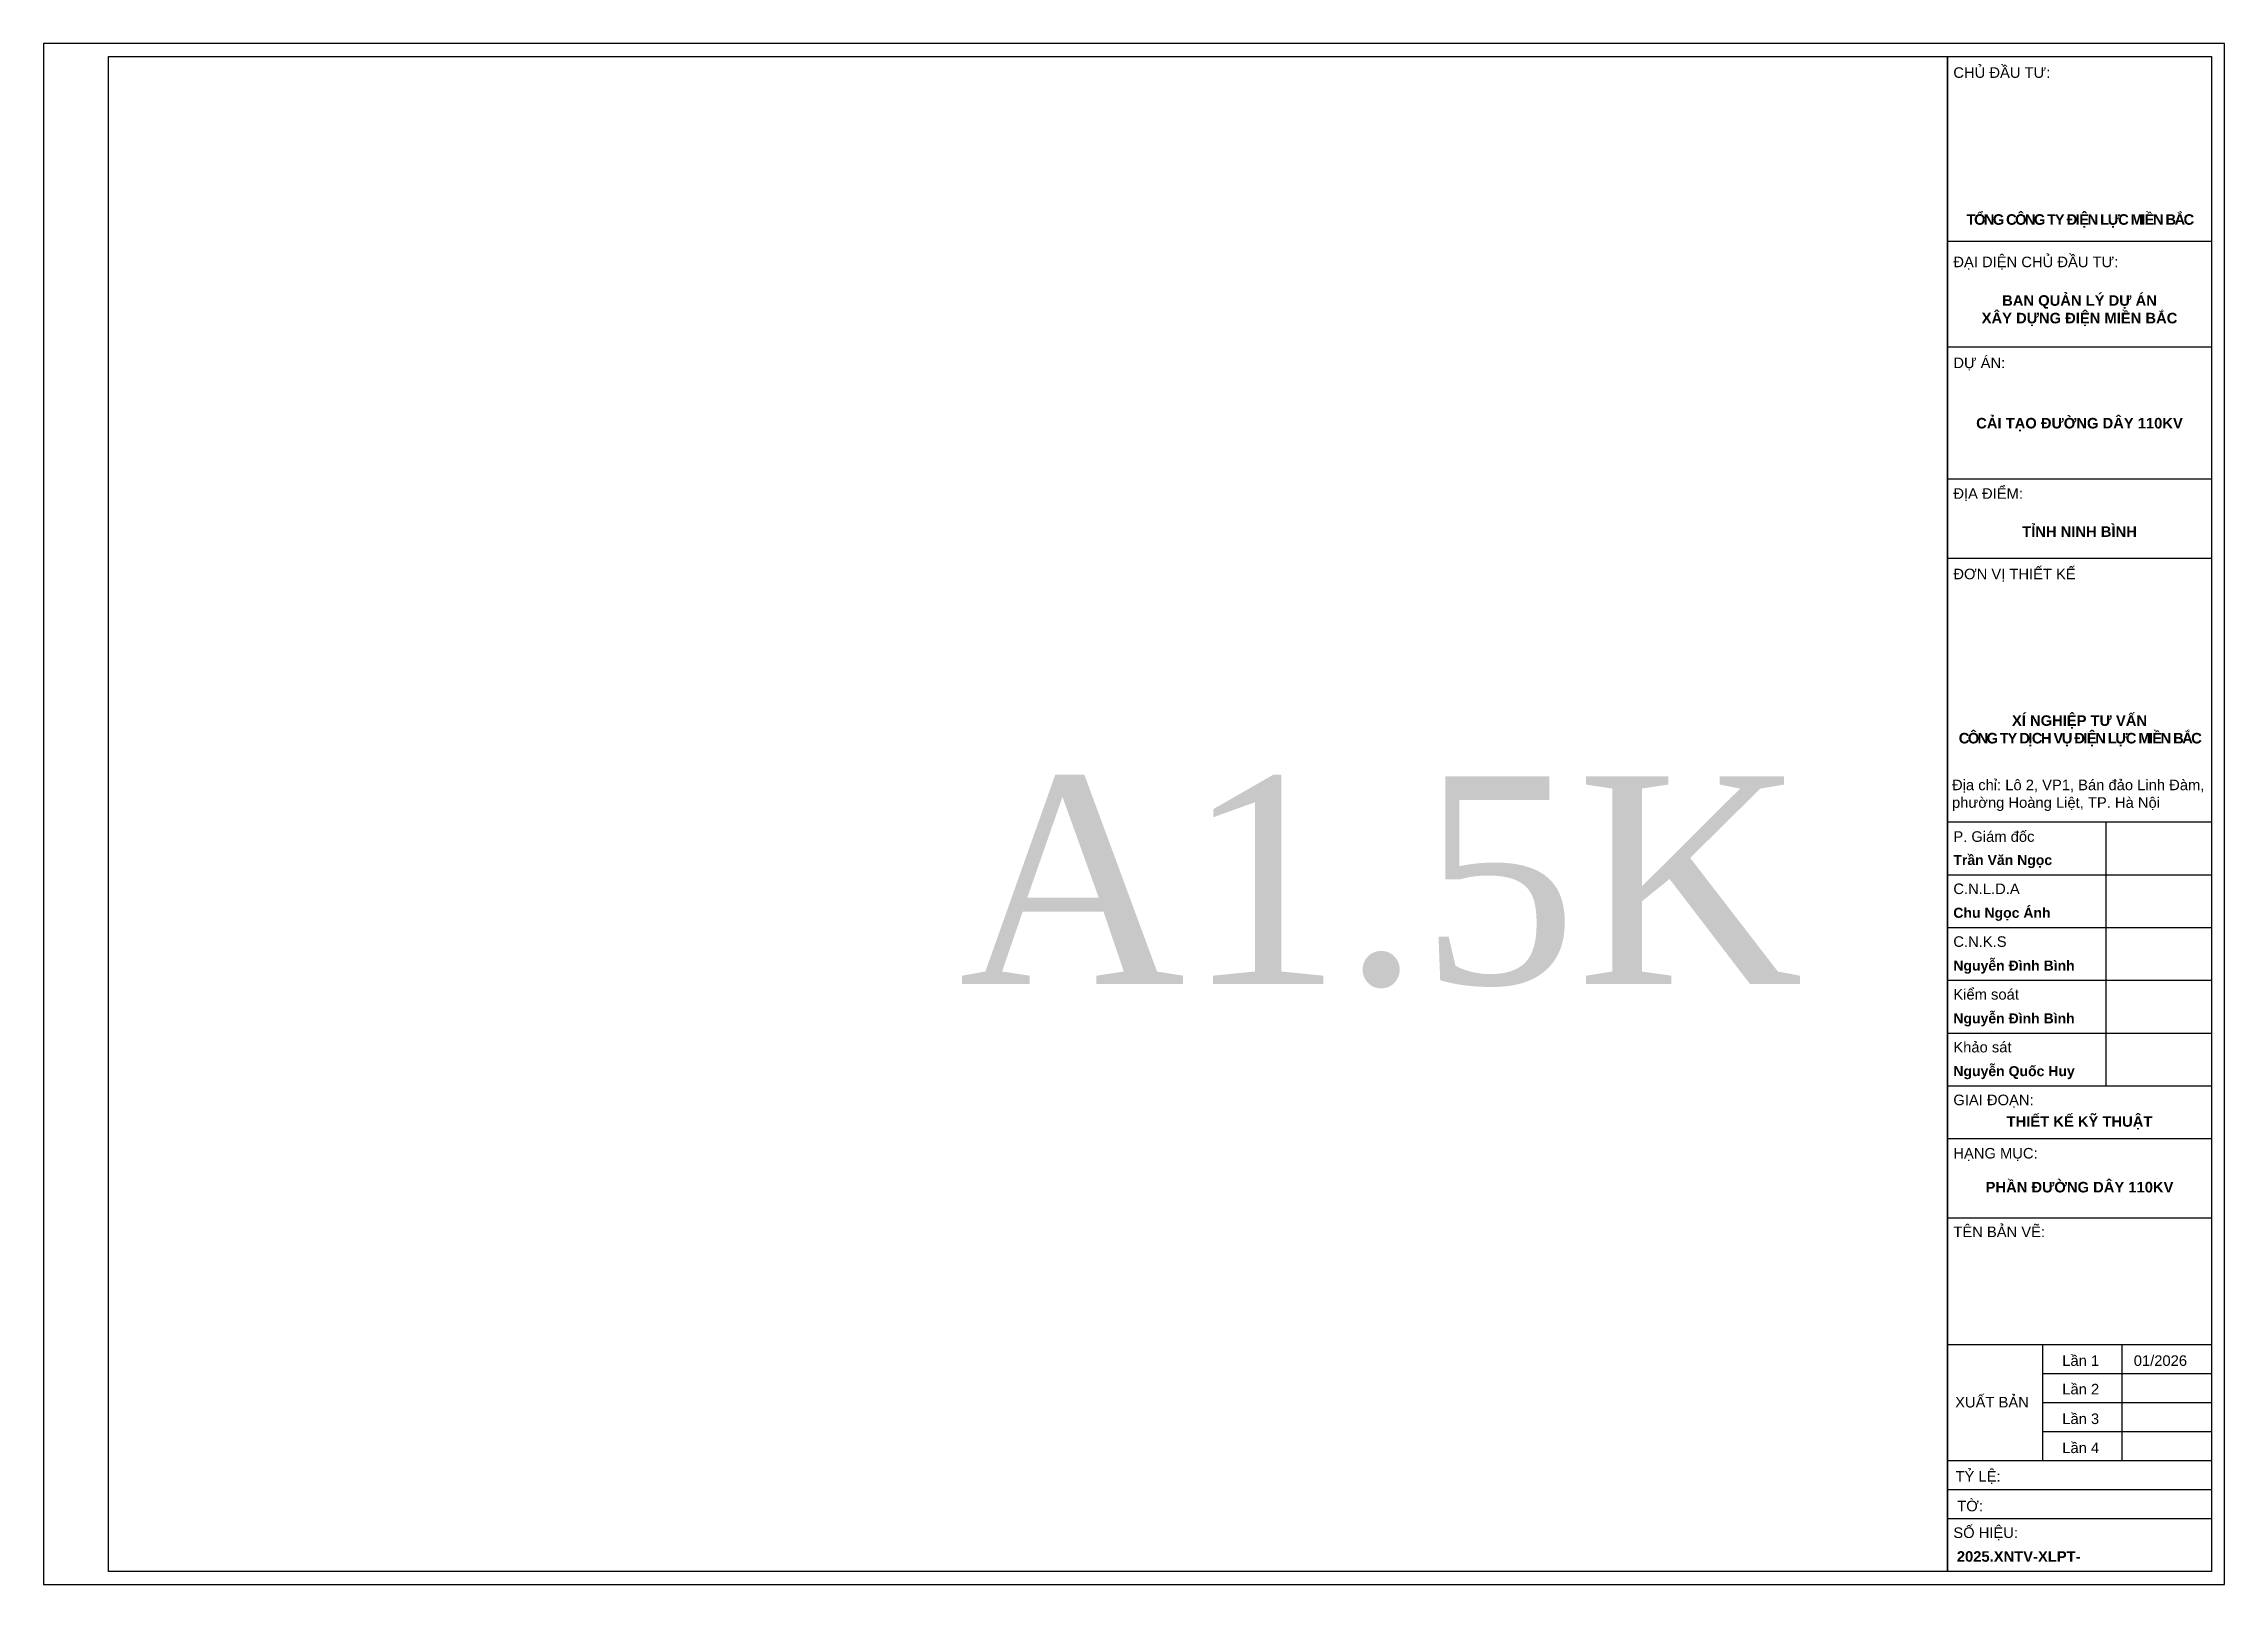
# Model space of a CAD drawing. Header units: feet. Extents: x 74374 to 92081, y 43964 to 65389.
# Drawn here: x 79036 to 83241, y 49450 to 52420 of the extents above; entities that cross this region are included whole.
import ezdxf
from ezdxf.enums import TextEntityAlignment as Align

# ---------------------------------------------------------------- set-up
doc = ezdxf.new("R2010")
doc.units = ezdxf.units.FT
doc.header["$MEASUREMENT"] = 0
for name, color, linetype in [('12-khung ten', 12, 'Continuous'), ('7-Text khung ten', 7, 'Continuous'), ('Khung', 7, 'Continuous'), ('KHUNG-TEN', 7, 'Continuous')]:
    doc.layers.add(name, color=color, linetype=linetype)
doc.styles.add('Arial-Bold', font='arialbd.ttf')
doc.styles.add('PEC_TIMENEW', font='times.ttf')
doc.styles.add('Style-Arial', font='arial.ttf')

msp = doc.modelspace()

# ---------------------------------------------------------------- texts
at = {"layer": '7-Text khung ten'}
for s, height, style, p in [('CHỦ ĐẦU TƯ:', 20.3484321, 'Style-Arial', (82718.63189, 52353.92905)), ('ĐẠI DIỆN CHỦ ĐẦU TƯ:', 20.3484321, 'Style-Arial', (82718.63189, 51988.94728)), ('DỰ ÁN:', 20.348432, 'Style-Arial', (82718.63189, 51794.34717)), ('ĐỊA ĐIỂM:', 20.348432, 'Style-Arial', (82718.63189, 51542.57621)), ('ĐƠN VỊ THIẾT KẾ', 20.3484321, 'Style-Arial', (82718.63189, 51387.37853)), ('P. Giám đốc', 20.3484321, 'Style-Arial', (82718.63189, 50881.25217)), ('Trần Văn Ngọc', 19.3310105, 'Arial-Bold', (82718.63189, 50836.54392)), ('C.N.L.D.A', 20.348432, 'Style-Arial', (82718.63189, 50780.58573)), ('Chu Ngọc Ánh', 19.3310105, 'Arial-Bold', (82718.63189, 50734.80176)), ('C.N.K.S', 20.348432, 'Style-Arial', (82718.63189, 50678.84357)), ('Nguyễn Đình Bình', 19.3310105, 'Arial-Bold', (82718.63189, 50633.0596)), ('Kiểm soát', 20.348432, 'Style-Arial', (82718.63189, 50577.10141)), ('Nguyễn Đình Bình', 19.3310105, 'Arial-Bold', (82718.63189, 50531.31744)), ('Khảo sát', 20.348432, 'Style-Arial', (82718.63189, 50475.35925)), ('Nguyễn Quốc Huy', 19.3310105, 'Arial-Bold', (82718.63189, 50429.57528)), ('GIAI ĐOẠN:', 20.348432, 'Style-Arial', (82718.63189, 50373.61709)), ('HẠNG MỤC:', 20.348432, 'Style-Arial', (82718.63189, 50270.79921)), ('TÊN BẢN VẼ:', 20.3484321, 'Style-Arial', (82718.63189, 50119.26169)), ('Lần 1', 20.348432, 'Style-Arial', (82928.64275, 49871.05728)), ('01/2026', 20.348432, 'Style-Arial', (83066.50611, 49871.05728)), ('Lần 2', 20.348432, 'Style-Arial', (82928.64275, 49816.14963)), ('XUẤT BẢN', 20.348432, 'Style-Arial', (82722.12536, 49790.90461)), ('Lần 3', 20.348432, 'Style-Arial', (82928.64275, 49758.96503)), ('Lần 4', 20.348432, 'Style-Arial', (82928.64275, 49703.00685)), ('TỶ LỆ:', 20.348432, 'Style-Arial', (82722.83224, 49647.90355)), ('TỜ:', 20.348432, 'Style-Arial', (82726.11189, 49590.82663)), ('SỐ HIỆU:', 20.348432, 'Style-Arial', (82718.63189, 49539.33138)), ('2025.XNTV-XLPT-', 20.3484321, 'Arial-Bold', (82725.36098, 49493.5474))]:
    msp.add_text(s, height=height, dxfattribs=dict(at, style=style)).set_placement(p)
at = {"layer": '7-Text khung ten', "char_height": 20.3484321, "width": 508.7108014}
for s, insert, attachment_point, style in [('{\\fArial|b1|i0|c163|p34;\\T0.85;TỔNG CÔNG TY ĐIỆN LỰC MIỀN BẮC}', (82961.90193, 52078.25198), 5, 'Arial-Bold'), ('BAN QUẢN LÝ DỰ ÁN \\PXÂY DỰNG ĐIỆN MIỀN BẮC', (82961.90193, 51905.16615), 5, 'Arial-Bold'), ('CẢI TẠO ĐƯỜNG DÂY 110KV ', (82961.90193, 51685.64624), 5, 'Arial-Bold'), ('{\\fArial|b1|i0|c163|p34;TỈNH }NINH BÌNH', (82961.90193, 51479.22928), 5, 'Arial-Bold'), ('{\\fArial|b1|i0|c163|p34;XÍ NGHIỆP TƯ VẤN\\P\\T0.85;CÔNG TY DỊCH VỤ ĐIỆN LỰC MIỀN BẮC}', (82961.90193, 51095.41168), 5, 'Arial-Bold'), ('Địa chỉ: Lô 2, VP1, Bán đảo Linh Đàm, phường Hoàng Liệt, TP. Hà Nội', (82716.05335, 51001.11791), 1, 'Style-Arial'), ('THIẾT KẾ KỸ THUẬT', (82961.90193, 50339.61361), 5, 'Arial-Bold'), ('{\\fArial|b1|i0|c163|p34;PHẦN }ĐƯỜNG DÂY 110KV', (82961.90193, 50215.47202), 5, 'Arial-Bold')]:
    msp.add_mtext(s, dxfattribs=dict(at, insert=insert, attachment_point=attachment_point, style=style))
at = {"layer": 'Khung', "color": 3, "style": 'PEC_TIMENEW'}
msp.add_text('A1.5K', height=400, dxfattribs=at).set_placement((81615.34088, 50807.42485), align=Align.MIDDLE_CENTER)

# ---------------------------------------------------------------- linework, layer by layer
for p, q in [((82707.54653, 52038.81909), (83216.25733, 52038.81909)), ((82707.54653, 51835.33477), (83216.25733, 51835.33477)), ((82707.54653, 51580.97937), (83216.25733, 51580.97937)), ((82707.54653, 51428.36613), (83216.25733, 51428.36613)), ((83012.77301, 50919.65533), (83012.77301, 50410.94453)), ((82707.54653, 50309.20237), (83216.25733, 50309.20237)), ((82707.54653, 50156.58913), (83216.25733, 50156.58913)), ((82707.54653, 49912.40794), (83216.25733, 49912.40794)), ((82890.68242, 49856.44975), (83216.25733, 49856.44975)), ((82890.68242, 49800.49156), (83216.25733, 49800.49156)), ((82890.68242, 49744.53338), (83216.25733, 49744.53338)), ((82707.54653, 49688.57519), (83216.25733, 49688.57519)), ((82707.54653, 49632.617), (83216.25733, 49632.617)), ((82707.54653, 49576.65881), (83216.25733, 49576.65881))]:
    msp.add_line(p, q)
for points in [[(82890.68242, 49912.40794), (82890.68242, 49688.57519)], [(83043.29566, 49912.40794), (83043.29566, 49688.57519)]]:
    msp.add_lwpolyline(points)
at = {"layer": '12-khung ten', "color": 7}
for points in [[(79161.25733, 52394.91665), (83216.25733, 52394.91665), (83216.25733, 49474.91665), (79161.25733, 49474.91665)], [(79161.25733, 52394.91665), (82707.54653, 52394.91665), (82707.54653, 49474.91665), (79161.25733, 49474.91665)], [(82707.54653, 52394.91665), (83216.25733, 52394.91665), (83216.25733, 49474.91665), (82707.54653, 49474.91665)]]:
    msp.add_lwpolyline(points, close=True, dxfattribs=at)
at = {"layer": 'DEFPOINTS', "color": 4}
msp.add_lwpolyline([(79036.25733, 49449.91665), (83241.25733, 49449.91665), (83241.25733, 52419.91665), (79036.25733, 52419.91665)], close=True, dxfattribs=at)
at = {"layer": 'DEFPOINTS'}
msp.add_lwpolyline([(79161.25733, 52394.91665), (82707.54653, 52394.91665), (82707.54653, 49474.91665), (79161.25733, 49474.91665)], close=True, dxfattribs=at)
at = {"layer": 'KHUNG-TEN', "color": 7}
for p, q in [((82707.54653, 50919.65533), (83216.25733, 50919.65533)), ((82707.54653, 50817.91317), (83216.25733, 50817.91317)), ((82707.54653, 50716.17101), (83216.25733, 50716.17101)), ((82707.54653, 50614.42885), (83216.25733, 50614.42885)), ((82707.54653, 50512.68669), (83216.25733, 50512.68669)), ((82707.54653, 50410.94453), (83216.25733, 50410.94453))]:
    msp.add_line(p, q, dxfattribs=at)

msp.set_redraw_order([(e.dxf.handle, doc.entitydb.next_handle()) for e in msp.query("TEXT MTEXT ATTDEF DIMENSION ARC_DIMENSION")])  # texts and dimensions are drawn at this point

doc.saveas('drawing.dxf')
